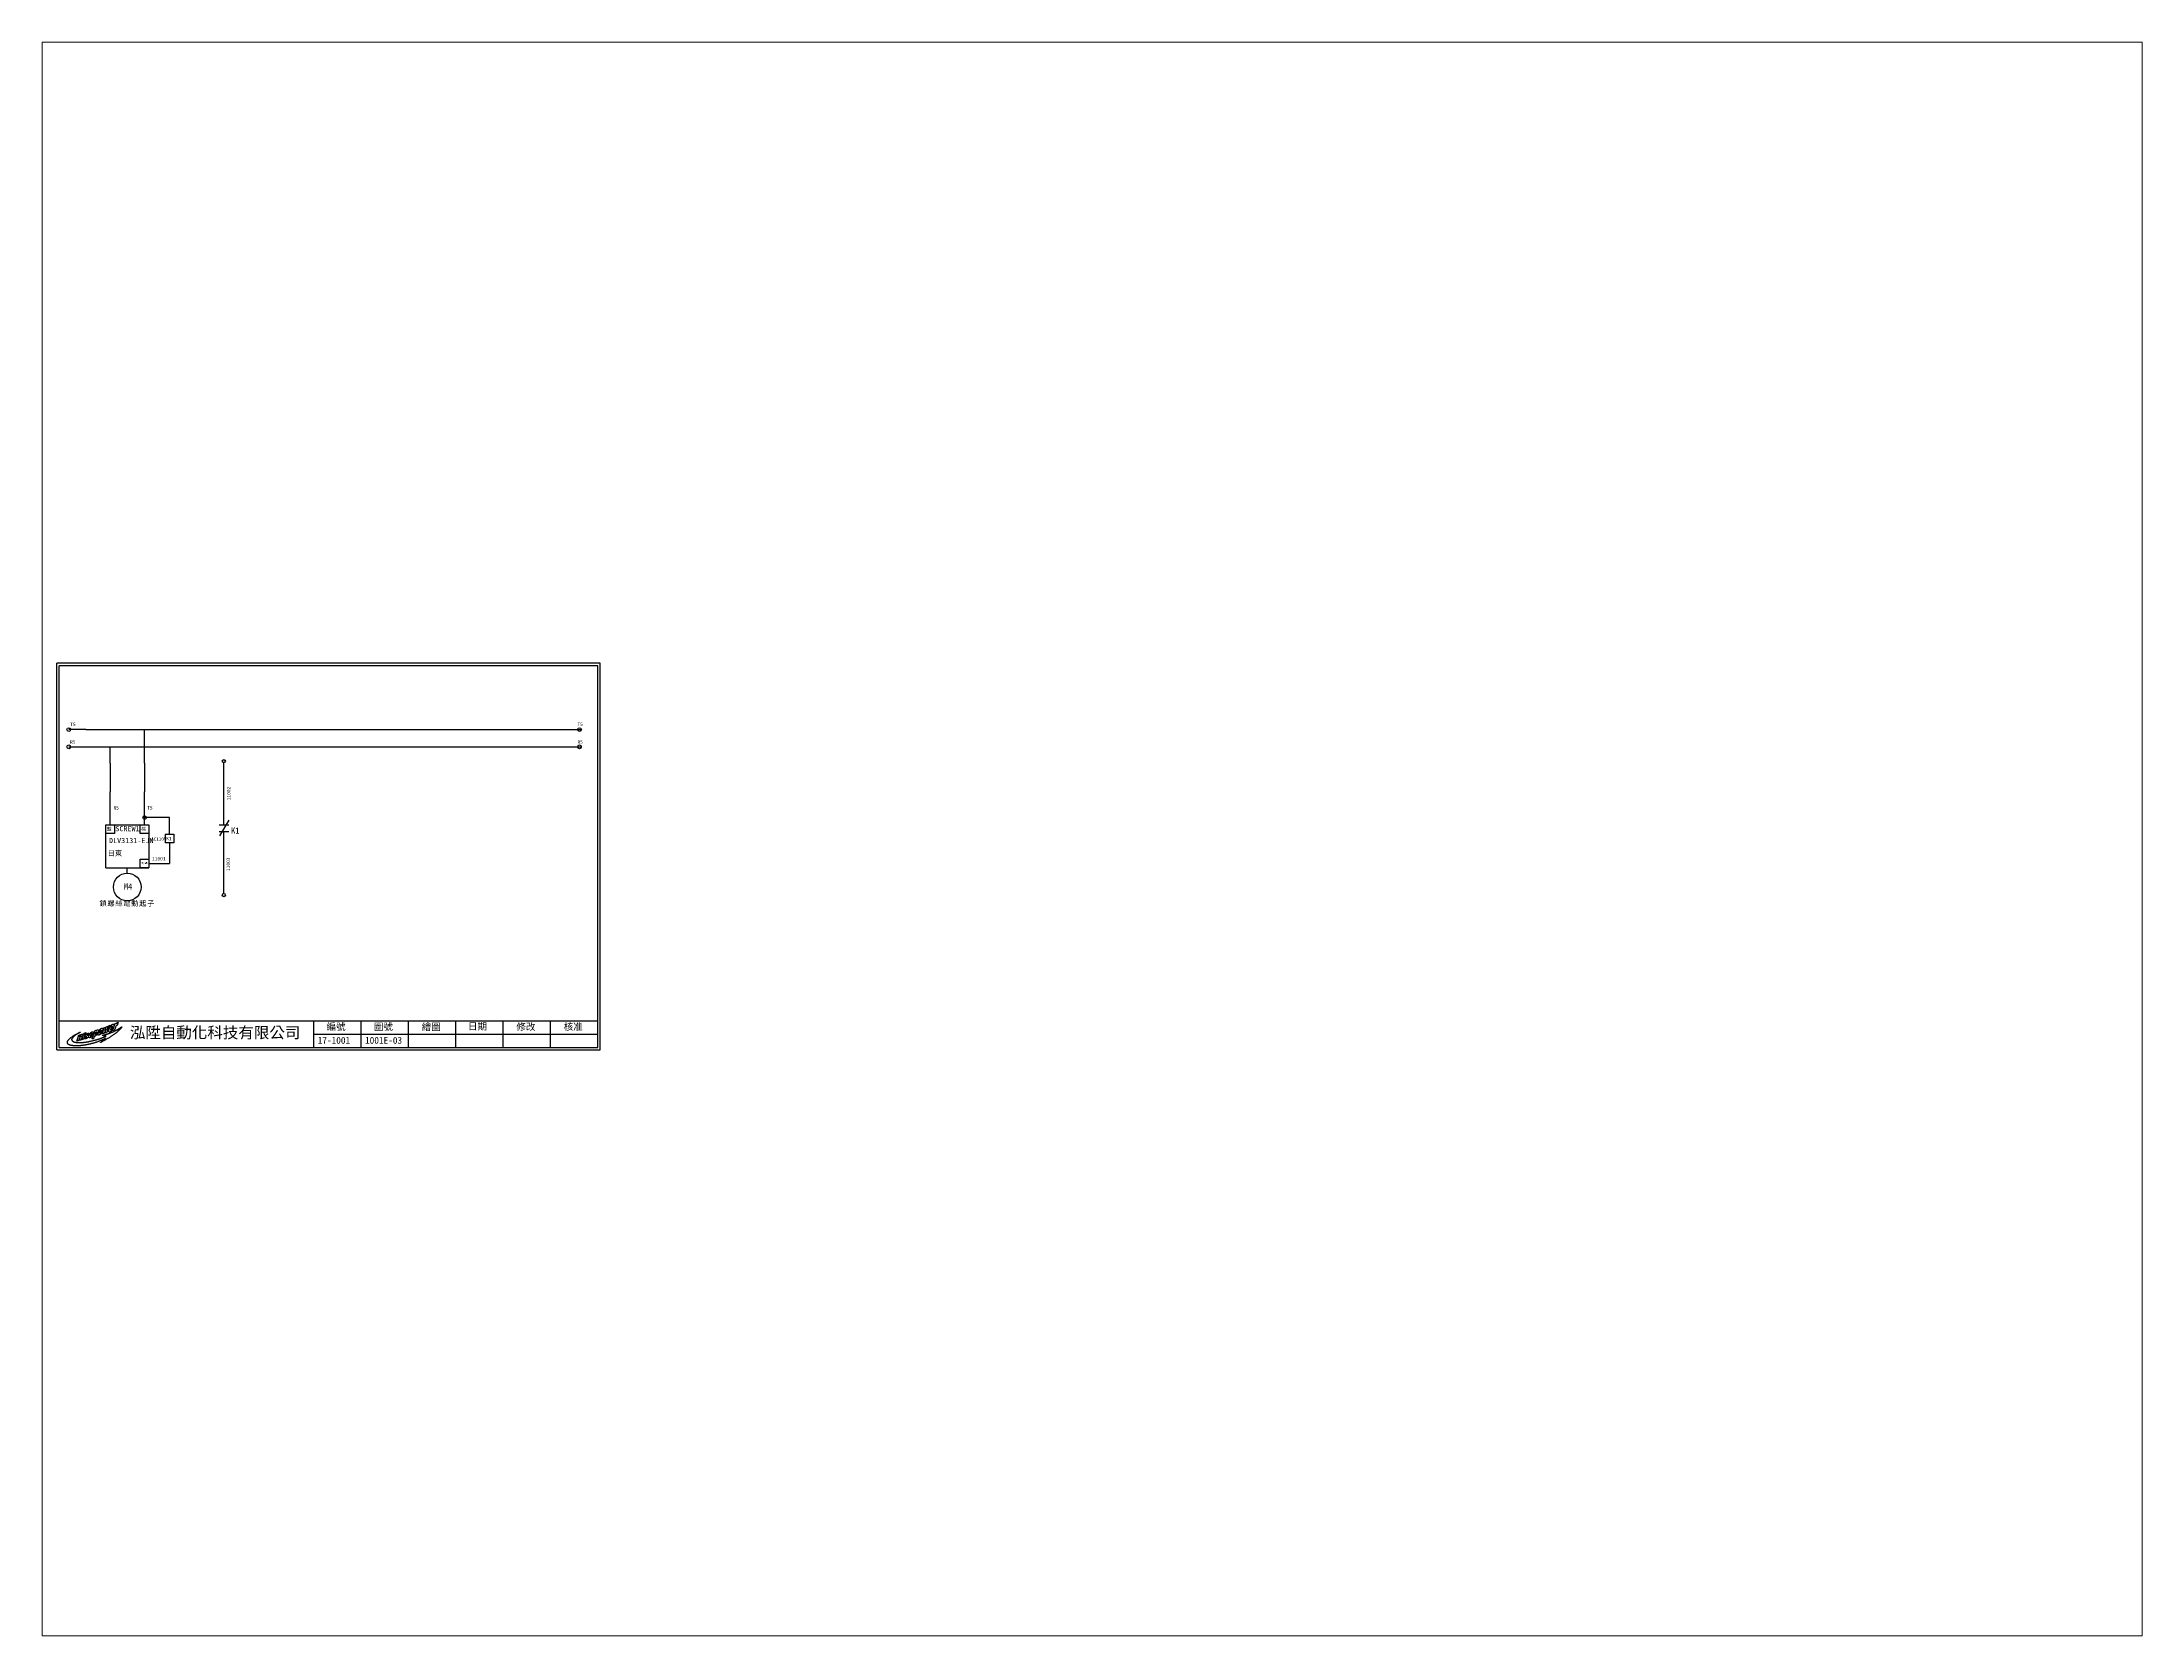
# Paper-space layout '配置1' of a CAD drawing. Extents: x 26 to 231, y 20 to 176.
# The model-space entities are those that its viewports show. They can reach past a viewport. Long polylines and large blocks are cut down to what shows.
import ezdxf

# ---------------------------------------------------------------- set-up
doc = ezdxf.new("R2010")
doc.units = 0
doc.layers.get('0').update_dxf_attribs({"linetype": 'CONTINUOUS'})
for name, color, linetype in [('圖框層', 7, 'CONTINUOUS'), ('標尺寸層', 3, 'CONTINUOUS'), ('輪廓線層', 7, 'CONTINUOUS')]:
    doc.layers.add(name, color=color, linetype=linetype)
doc.styles.add('STSL', font='kaiu.ttf')
doc.styles.add('標楷體', font='kaiu.ttf')

msp = doc.modelspace()

# ---------------------------------------------------------------- linework, layer by layer
at = {"color": 7}
for p, q in [((107.1, 113.3), (107.1, 149.3)), ((107.1, 73.3), (107.1, 109.3))]:
    msp.add_line(p, q, dxfattribs=at)
for centre, radius in [((17, 168.5), 1.07), ((17, 158.5), 1.07), ((313.7, 168.5), 1.07), ((313.7, 158.5), 1.07), ((61.1, 117.4), 1.07), ((51, 77.1), 8)]:
    msp.add_circle(centre, radius, dxfattribs=at)
at = {"layer": '圖框層', "color": 7}
for p, q in [((325.7, 207), (10, 207)), ((10, -17.4), (10, 207)), ((324.3, 205.6), (11.4, 205.6)), ((11.4, -16), (11.4, 205.6)), ((324.3, -16), (324.3, 205.6)), ((325.7, -17.4), (325.7, 207)), ((11.4, -0.6), (324.3, -0.6)), ((159.3, -16), (159.3, -0.6)), ((159.3, -8.3), (324.3, -8.3)), ((186.8, -16), (186.8, -0.6)), ((214.3, -16), (214.3, -0.6)), ((241.8, -16), (241.8, -0.6)), ((269.3, -16), (269.3, -0.6)), ((296.8, -16), (296.8, -0.6)), ((10, -17.4), (325.7, -17.4)), ((11.4, -16), (324.3, -16))]:
    msp.add_line(p, q, dxfattribs=at)
at = {"layer": '標尺寸層', "color": 7}
for p, q in [((27, 168.5), (17, 168.5)), ((27, 168.5), (312.6, 168.5)), ((61.1, 149.1), (61.1, 168.5)), ((239.1, 168.5), (314.8, 168.5)), ((17, 158.5), (312.6, 158.5)), ((41.1, 149.1), (41.1, 158.5)), ((41.1, 149.1), (41.1, 132.4)), ((61.1, 149.1), (61.1, 132.4)), ((219.1, 158.5), (314.8, 158.5)), ((41.1, 113.2), (41.1, 132.4)), ((61.1, 113.2), (61.1, 132.4)), ((38.6, 88.2), (38.6, 113.2)), ((38.6, 113.2), (63.5, 113.2)), ((38.6, 113.2), (43.6, 113.2)), ((38.6, 108.2), (38.6, 113.2)), ((43.6, 113.2), (43.6, 108.2)), ((58.5, 113.2), (63.5, 113.2)), ((58.5, 108.2), (58.5, 113.2)), ((75.5, 117.4), (61.1, 117.4)), ((63.5, 113.3), (63.5, 88.3)), ((63.5, 113.2), (63.5, 108.2)), ((75.5, 107.7), (75.5, 117.4)), ((104.3, 113.3), (109.9, 113.3)), ((109.9, 116), (104.5, 106.9)), ((43.6, 108.2), (38.6, 108.2)), ((63.5, 108.2), (58.5, 108.2)), ((73, 107.7), (78, 107.7)), ((73, 107.7), (73, 102.7)), ((78, 102.7), (73, 102.7)), ((75.5, 102.7), (75.5, 90.8)), ((78, 107.7), (78, 102.7)), ((104.3, 109.3), (109.9, 109.3)), ((38.6, 88.2), (63.5, 88.2)), ((51, 85.1), (51, 88.3)), ((58.5, 93.3), (63.5, 93.3)), ((58.5, 88.3), (58.5, 93.3)), ((63.5, 88.3), (58.5, 88.3)), ((63.5, 93.3), (63.5, 88.3)), ((63.5, 90.8), (75.5, 90.8))]:
    msp.add_line(p, q, dxfattribs=at)
for centre in [(107.1, 150.2), (107.1, 72.4)]:
    msp.add_circle(centre, 0.92, dxfattribs=at)
at = {"layer": '輪廓線層', "color": 7}
for points in [[(37.1, -11.4), (36.8, -11.6), (36.4, -11.7), (36.1, -11.8), (35.8, -12), (35.4, -12.1), (35.1, -12.3), (34.8, -12.4), (34.4, -12.5), (34.2, -12.6), (33.9, -12.7), (33.7, -12.8), (33.4, -12.9), (33.2, -13), (33, -13.1), (32.7, -13.1), (32.4, -13.2), (32.2, -13.3), (31.9, -13.4), (31.6, -13.5), (31.2, -13.6), (30.9, -13.7), (30.6, -13.8), (30.3, -13.8), (30, -13.9), (29.7, -14), (29.4, -14.1), (29.2, -14.1), (28.9, -14.2), (28.7, -14.2), (28.5, -14.3), (28.3, -14.3), (28.1, -14.4), (27.9, -14.4), (27.6, -14.5), (27.4, -14.5), (27.2, -14.6), (27, -14.6), (26.8, -14.6), (26.6, -14.7), (26.4, -14.7), (26.2, -14.8), (26, -14.8), (25.8, -14.8), (25.6, -14.8), (25.4, -14.9), (25.2, -14.9), (25.1, -14.9), (24.9, -14.9), (24.7, -15), (24.5, -15), (24.3, -15), (24.2, -15), (24, -15), (23.8, -15.1), (23.7, -15.1), (23.5, -15.1), (23.3, -15.1), (23.1, -15.1), (22.9, -15.1), (22.7, -15.1), (22.5, -15.1), (22.3, -15.2), (22.1, -15.2), (22, -15.2), (21.8, -15.2), (21.6, -15.2), (21.4, -15.2), (21.3, -15.2), (21.1, -15.2), (21, -15.2), (20.8, -15.2), (20.7, -15.2), (20.6, -15.2), (20.4, -15.2), (20.3, -15.1), (20.2, -15.1), (20, -15.1), (19.9, -15.1), (19.8, -15.1), (19.7, -15.1), (19.5, -15.1), (19.4, -15.1), (19.3, -15), (19.1, -15), (19, -15), (18.8, -15), (18.7, -15), (18.5, -14.9), (18.4, -14.9), (18.2, -14.9), (18.1, -14.8), (17.9, -14.8), (17.8, -14.7), (17.6, -14.7), (17.5, -14.6), (17.4, -14.6), (17.2, -14.5), (17.1, -14.5), (17, -14.4), (16.9, -14.4), (16.9, -14.3), (16.8, -14.3), (16.7, -14.2), (16.6, -14.2), (16.6, -14.1), (16.5, -14.1), (16.5, -14), (16.5, -14), (16.4, -13.9), (16.4, -13.9), (16.4, -13.9), (16.3, -13.8), (16.3, -13.8), (16.3, -13.8), (16.3, -13.7), (16.3, -13.7), (16.3, -13.6), (16.3, -13.6), (16.3, -13.6), (16.2, -13.5), (16.2, -13.5), (16.2, -13.5), (16.2, -13.4), (16.2, -13.4), (16.2, -13.4), (16.2, -13.3), (16.2, -13.3), (16.2, -13.2), (16.2, -13.2), (16.2, -13.2), (16.2, -13.1), (16.2, -13.1), (16.2, -13), (16.2, -13), (16.2, -12.9), (16.2, -12.9), (16.2, -12.9), (16.2, -12.8), (16.2, -12.8), (16.2, -12.7), (16.2, -12.7), (16.3, -12.6), (16.3, -12.6), (16.3, -12.5), (16.3, -12.5), (16.4, -12.4), (16.4, -12.3), (16.5, -12.2), (16.5, -12.2), (16.6, -12.1), (16.6, -12), (16.7, -11.9), (16.8, -11.8), (16.9, -11.7), (16.9, -11.6), (17, -11.5), (17.1, -11.4), (17.2, -11.3), (17.3, -11.2), (17.5, -11), (17.6, -10.9), (17.7, -10.8), (17.8, -10.7), (18, -10.6), (18.1, -10.4), (18.3, -10.3), (18.4, -10.2), (18.6, -10.1), (18.7, -10), (18.9, -9.9), (19, -9.8), (19.2, -9.7), (19.3, -9.6), (19.4, -9.5), (19.6, -9.4), (19.7, -9.3), (19.9, -9.2), (20, -9.1), (20.1, -9), (20.2, -9), (20.4, -8.9), (20.5, -8.8), (20.6, -8.8), (20.7, -8.7), (20.8, -8.6), (21, -8.6), (21.1, -8.5), (21.2, -8.4), (21.3, -8.4), (21.5, -8.3), (21.7, -8.2), (21.8, -8.1), (22, -8), (22.3, -7.9), (22.5, -7.7), (22.7, -7.6), (22.9, -7.5), (23.1, -7.4), (23.3, -7.3), (23.5, -7.2), (23.6, -7.2), (23.8, -7.1), (23.8, -7.1), (23.9, -7.1), (23.9, -7.1), (23.9, -7.1), (23.9, -7.1), (23.9, -7.1), (23.9, -7.2), (23.8, -7.2), (23.8, -7.2), (23.7, -7.3), (23.6, -7.3), (23.5, -7.4), (23.4, -7.4), (23.3, -7.5), (23.2, -7.6), (23, -7.6), (22.9, -7.7), (22.8, -7.8), (22.7, -7.8), (22.5, -7.9), (22.4, -8), (22.2, -8.1), (22.1, -8.2), (21.9, -8.2), (21.8, -8.3), (21.7, -8.4), (21.5, -8.5), (21.4, -8.6), (21.2, -8.7), (21.1, -8.8), (21, -8.9), (20.8, -9), (20.7, -9.1), (20.6, -9.1), (20.5, -9.2), (20.3, -9.3), (20.2, -9.4), (20.1, -9.5), (20, -9.6), (19.9, -9.7), (19.8, -9.8), (19.7, -9.9), (19.6, -10), (19.5, -10.1), (19.4, -10.2), (19.3, -10.3), (19.3, -10.3), (19.2, -10.4), (19.1, -10.5), (19.1, -10.6), (19, -10.6), (19, -10.7), (18.9, -10.8), (18.9, -10.9), (18.9, -10.9), (18.8, -11), (18.8, -11.1), (18.8, -11.1), (18.8, -11.2), (18.8, -11.3), (18.8, -11.3), (18.7, -11.4), (18.7, -11.4), (18.7, -11.5), (18.7, -11.5), (18.7, -11.6), (18.7, -11.6), (18.8, -11.7), (18.8, -11.7), (18.8, -11.8), (18.8, -11.8), (18.8, -11.9), (18.8, -11.9), (18.8, -11.9), (18.8, -12), (18.9, -12), (18.9, -12.1), (18.9, -12.1), (18.9, -12.1), (19, -12.2), (19, -12.2), (19, -12.2), (19.1, -12.3), (19.1, -12.3), (19.1, -12.3), (19.2, -12.4), (19.2, -12.4), (19.3, -12.4), (19.3, -12.5), (19.4, -12.5), (19.5, -12.5), (19.5, -12.6), (19.6, -12.6), (19.7, -12.6), (19.7, -12.7), (19.8, -12.7), (19.9, -12.7), (20, -12.8), (20, -12.8), (20.1, -12.8), (20.2, -12.9), (20.3, -12.9), (20.3, -12.9), (20.4, -12.9), (20.5, -13), (20.6, -13), (20.7, -13), (20.8, -13), (20.9, -13), (21, -13), (21.1, -13.1), (21.2, -13.1), (21.3, -13.1), (21.4, -13.1), (21.6, -13.1), (21.7, -13.1), (21.8, -13.2), (22, -13.2), (22.1, -13.2), (22.3, -13.2), (22.4, -13.2), (22.6, -13.2), (22.8, -13.2), (22.9, -13.2), (23.1, -13.2), (23.3, -13.2), (23.5, -13.2), (23.7, -13.2), (23.9, -13.2), (24.1, -13.2), (24.3, -13.2), (24.6, -13.1), (24.8, -13.1), (25, -13.1), (25.2, -13.1), (25.4, -13.1), (25.6, -13.1), (25.7, -13), (25.9, -13), (26.1, -13), (26.3, -13), (26.5, -13), (26.7, -12.9), (26.8, -12.9), (27, -12.9), (27.2, -12.9), (27.4, -12.8), (27.7, -12.8), (27.9, -12.8), (28.1, -12.7), (28.4, -12.7), (28.7, -12.6), (28.9, -12.6), (29.2, -12.5), (29.6, -12.5), (29.9, -12.4), (30.2, -12.3), (30.5, -12.3), (30.8, -12.2), (31.1, -12.1), (31.4, -12), (31.7, -11.9), (32, -11.9), (32.3, -11.8), (32.6, -11.7), (32.8, -11.6), (33.1, -11.6), (33.3, -11.5), (33.5, -11.4), (33.7, -11.4), (33.9, -11.3), (34.1, -11.2), (34.3, -11.2), (34.5, -11.1), (34.6, -11.1), (34.7, -11.1), (34.8, -11), (35, -11), (35.1, -10.9), (35.2, -10.9), (35.3, -10.8), (35.5, -10.8), (35.6, -10.7), (35.8, -10.7), (36, -10.6), (36.2, -10.5), (36.3, -10.5), (36.5, -10.4), (36.7, -10.3), (36.9, -10.3), (37, -10.2), (37.2, -10.1), (37.3, -10.1), (37.5, -10), (37.6, -10), (37.7, -9.9), (37.8, -9.9), (37.9, -9.9), (38.1, -9.8), (38.2, -9.8), (38.3, -9.7), (38.4, -9.7), (38.5, -9.6), (38.6, -9.6), (38.6, -9.6), (38.7, -9.5), (38.7, -9.5), (38.7, -9.5), (38.6, -9.5), (38.6, -9.4), (38.5, -9.4), (38.5, -9.4), (38.4, -9.4), (38.3, -9.4), (38.2, -9.4), (38.1, -9.4), (38, -9.4), (37.9, -9.3), (37.8, -9.3), (37.7, -9.3), (37.6, -9.3), (37.5, -9.3), (37.4, -9.3), (37.3, -9.3), (37.2, -9.3), (37.1, -9.3), (37, -9.3), (37, -9.2), (36.9, -9.2), (36.8, -9.2), (36.7, -9.2), (36.6, -9.2), (36.6, -9.2), (36.5, -9.2), (36.5, -9.2), (36.5, -9.1), (36.5, -9.1), (36.5, -9.1), (36.5, -9.1), (36.5, -9.1), (36.5, -9.1), (36.6, -9), (36.7, -9), (36.8, -9), (36.9, -9), (37, -8.9), (37.1, -8.9), (37.2, -8.9), (37.4, -8.8), (37.6, -8.8), (37.7, -8.7), (37.9, -8.7), (38.1, -8.6), (38.3, -8.6), (38.5, -8.5), (38.7, -8.5), (38.9, -8.4), (39.1, -8.3), (39.3, -8.3), (39.5, -8.2), (39.7, -8.1), (39.9, -8.1), (40.1, -8), (40.3, -7.9), (40.5, -7.9), (40.7, -7.8), (40.9, -7.7), (41.2, -7.6), (41.4, -7.5), (41.7, -7.4), (41.9, -7.3), (42.2, -7.2), (42.5, -7.1), (42.8, -7), (43.1, -6.8), (43.4, -6.7), (43.6, -6.6), (43.9, -6.5), (44.1, -6.3), (44.4, -6.2), (44.6, -6.1), (44.8, -6), (45, -5.9), (45.2, -5.8), (45.4, -5.7), (45.6, -5.6), (45.7, -5.5), (45.9, -5.3), (46.1, -5.2), (46.3, -5.1), (46.5, -5), (46.6, -4.9), (46.8, -4.8), (46.9, -4.6), (47.1, -4.5), (47.2, -4.4), (47.4, -4.3), (47.5, -4.2), (47.6, -4.2), (47.7, -4.1), (47.7, -4.1), (47.8, -4), (47.8, -4), (47.8, -4.1), (47.8, -4.1), (47.8, -4.2), (47.7, -4.3), (47.7, -4.3), (47.7, -4.4), (47.6, -4.5), (47.5, -4.6), (47.5, -4.7), (47.4, -4.7), (47.4, -4.8), (47.3, -4.9), (47.3, -5), (47.2, -5.1), (47.1, -5.1), (47.1, -5.2), (47, -5.3), (46.9, -5.4), (46.8, -5.4), (46.8, -5.5), (46.7, -5.6), (46.6, -5.7), (46.5, -5.8), (46.3, -6), (46.2, -6.1), (46.1, -6.2), (45.9, -6.3), (45.8, -6.5), (45.6, -6.6), (45.5, -6.8), (45.3, -6.9), (45.1, -7.1), (45, -7.2), (44.8, -7.4), (44.6, -7.5), (44.4, -7.7), (44.2, -7.9), (43.9, -8), (43.7, -8.2), (43.5, -8.4), (43.2, -8.6), (42.9, -8.8), (42.7, -8.9), (42.4, -9.1), (42.1, -9.3), (41.8, -9.5), (41.5, -9.7), (41.2, -9.9), (41, -10.1), (40.7, -10.2), (40.4, -10.4), (40.1, -10.6), (39.8, -10.8), (39.5, -10.9), (39.2, -11.1), (38.9, -11.3), (38.6, -11.4), (38.4, -11.6), (38.1, -11.8), (37.8, -11.9), (37.5, -12.1), (37.3, -12.2), (37.1, -12.3), (36.9, -12.4), (36.7, -12.5), (36.5, -12.6), (36.4, -12.7), (36.2, -12.8), (36.1, -12.9), (36, -12.9), (35.9, -13), (35.8, -13), (35.7, -13.1), (35.6, -13.1), (35.6, -13.1), (35.5, -13.1), (35.5, -13.1), (35.5, -13.1), (35.5, -13.1), (35.5, -13.1), (35.5, -13), (35.6, -13), (35.7, -12.9), (35.8, -12.8), (35.9, -12.7), (36, -12.6), (36.2, -12.5), (36.3, -12.4), (36.5, -12.3), (36.7, -12.1), (36.9, -12), (37, -11.9), (37.2, -11.7), (37.4, -11.6), (37.6, -11.5), (37.7, -11.4), (37.9, -11.3), (38, -11.2), (38.1, -11.1), (38.2, -11), (38.2, -11), (38.3, -10.9), (38.3, -10.9), (38.2, -10.9), (38.2, -10.9), (38.1, -11), (37.9, -11), (37.8, -11.1), (37.6, -11.2), (37.3, -11.3)], [(24.6, -10.1), (24.6, -10.2), (24.6, -10.2), (24.6, -10.2), (24.6, -10.2), (24.6, -10.3), (24.6, -10.3), (24.6, -10.3), (24.6, -10.4), (24.6, -10.4), (24.6, -10.4), (24.6, -10.5), (24.6, -10.5), (24.6, -10.5), (24.6, -10.6), (24.6, -10.6), (24.6, -10.7), (24.5, -10.7), (24.5, -10.8), (24.5, -10.8), (24.5, -10.9), (24.5, -10.9), (24.5, -10.9), (24.5, -11), (24.4, -11), (24.4, -11.1), (24.4, -11.1), (24.4, -11.1), (24.4, -11.2), (24.4, -11.2), (24.4, -11.2), (24.4, -11.3), (24.4, -11.3), (24.4, -11.3), (24.4, -11.3), (24.4, -11.4), (24.4, -11.4), (24.4, -11.4), (24.4, -11.4), (24.3, -11.5), (24.3, -11.5), (24.3, -11.5), (24.3, -11.5), (24.3, -11.5), (24.3, -11.6), (24.3, -11.6), (24.3, -11.6), (24.3, -11.6), (24.3, -11.6), (24.3, -11.6), (24.3, -11.6), (24.3, -11.7), (24.3, -11.7), (24.3, -11.7), (24.3, -11.7), (24.3, -11.7), (24.3, -11.7), (24.3, -11.7), (24.2, -11.7), (24.2, -11.7), (24.2, -11.7), (24.2, -11.7), (24.1, -11.8), (24.1, -11.8), (24.1, -11.8), (24, -11.8), (24, -11.8), (24, -11.8), (23.9, -11.8), (23.9, -11.8), (23.8, -11.8), (23.8, -11.9), (23.8, -11.9), (23.7, -11.9), (23.7, -11.9), (23.7, -11.9), (23.6, -11.9), (23.6, -11.9), (23.6, -11.9), (23.5, -11.9), (23.5, -11.9), (23.5, -11.9), (23.5, -12), (23.4, -12), (23.4, -12), (23.4, -12), (23.4, -11.9), (23.4, -11.9), (23.4, -11.9), (23.4, -11.9), (23.4, -11.9), (23.4, -11.9), (23.4, -11.8), (23.4, -11.8), (23.4, -11.8), (23.4, -11.8), (23.4, -11.7), (23.4, -11.7), (23.4, -11.7), (23.4, -11.6), (23.4, -11.6), (23.4, -11.6), (23.4, -11.6), (23.4, -11.5), (23.4, -11.5), (23.5, -11.5), (23.5, -11.4), (23.5, -11.4), (23.5, -11.4), (23.5, -11.3), (23.5, -11.3), (23.5, -11.3), (23.5, -11.3), (23.5, -11.2), (23.5, -11.2), (23.5, -11.2), (23.6, -11.1), (23.6, -11.1), (23.6, -11.1), (23.6, -11.1), (23.6, -11), (23.6, -11), (23.6, -11), (23.6, -11), (23.6, -10.9), (23.6, -10.9), (23.6, -10.9), (23.6, -10.9), (23.6, -10.9), (23.6, -10.9), (23.6, -10.9), (23.6, -10.9), (23.6, -10.9), (23.6, -10.8), (23.6, -10.8), (23.6, -10.8), (23.5, -10.8), (23.5, -10.8), (23.5, -10.8), (23.5, -10.8), (23.5, -10.8), (23.5, -10.8), (23.5, -10.8), (23.5, -10.8), (23.4, -10.8), (23.4, -10.8), (23.4, -10.8), (23.4, -10.8), (23.4, -10.8), (23.3, -10.8), (23.3, -10.9), (23.3, -10.9), (23.3, -10.9), (23.3, -10.9), (23.2, -10.9), (23.2, -10.9), (23.2, -10.9), (23.2, -10.9), (23.2, -10.9), (23.1, -10.9), (23.1, -10.9), (23.1, -10.9), (23.1, -11), (23.1, -11), (23, -11), (23, -11), (23, -11), (23, -11), (23, -11.1), (23, -11.1), (23, -11.1), (23, -11.1), (23, -11.1), (23, -11.1), (23, -11.1), (23, -11.2), (23, -11.2), (23, -11.2), (22.9, -11.2), (22.9, -11.2), (22.9, -11.2), (22.9, -11.3), (22.9, -11.3), (22.9, -11.3), (22.9, -11.3), (22.9, -11.4), (22.9, -11.4), (22.9, -11.4), (22.9, -11.4), (22.9, -11.5), (22.9, -11.5), (22.8, -11.5), (22.8, -11.6), (22.8, -11.6), (22.8, -11.6), (22.8, -11.6), (22.8, -11.7), (22.8, -11.7), (22.8, -11.7), (22.8, -11.7), (22.8, -11.8), (22.8, -11.8), (22.7, -11.8), (22.7, -11.9), (22.7, -11.9), (22.7, -11.9), (22.7, -11.9), (22.7, -12), (22.7, -12), (22.7, -12), (22.7, -12), (22.7, -12.1), (22.7, -12.1), (22.7, -12.1), (22.7, -12.1), (22.6, -12.1), (22.6, -12.1), (22.6, -12.2), (22.6, -12.2), (22.6, -12.2), (22.5, -12.2), (22.5, -12.2), (22.5, -12.2), (22.4, -12.2), (22.4, -12.2), (22.3, -12.3), (22.3, -12.3), (22.2, -12.3), (22.2, -12.3), (22.1, -12.3), (22.1, -12.3), (22, -12.4), (22, -12.4), (21.9, -12.4), (21.9, -12.4), (21.8, -12.4), (21.8, -12.4), (21.8, -12.4), (21.8, -12.4), (21.7, -12.4), (21.7, -12.4), (21.7, -12.4), (21.7, -12.4), (21.7, -12.3), (21.7, -12.3), (21.7, -12.3), (21.7, -12.2), (21.8, -12.2), (21.8, -12.1), (21.8, -12.1), (21.8, -12.1), (21.8, -12), (21.8, -12), (21.8, -11.9), (21.9, -11.9), (21.9, -11.9), (21.9, -11.8), (21.9, -11.8), (21.9, -11.8), (21.9, -11.7), (21.9, -11.7), (21.9, -11.6), (21.9, -11.6), (22, -11.6), (22, -11.5), (22, -11.5), (22, -11.5), (22, -11.4), (22, -11.4), (22, -11.4), (22, -11.3), (22, -11.3), (22.1, -11.2), (22.1, -11.2), (22.1, -11.1), (22.1, -11.1), (22.1, -11), (22.2, -11), (22.2, -10.9), (22.2, -10.9), (22.2, -10.8), (22.2, -10.8), (22.3, -10.7), (22.3, -10.7), (22.3, -10.6), (22.3, -10.6), (22.3, -10.5), (22.3, -10.5), (22.4, -10.4), (22.4, -10.4), (22.4, -10.4), (22.4, -10.3), (22.4, -10.3), (22.4, -10.2), (22.4, -10.2), (22.4, -10.2), (22.4, -10.1), (22.5, -10.1), (22.5, -10.1), (22.5, -10.1), (22.5, -10), (22.5, -10), (22.5, -10), (22.5, -9.9), (22.5, -9.9), (22.5, -9.8), (22.6, -9.8), (22.6, -9.7), (22.6, -9.7), (22.6, -9.6), (22.6, -9.6), (22.7, -9.5), (22.7, -9.4), (22.7, -9.4), (22.7, -9.3), (22.7, -9.3), (22.7, -9.3), (22.7, -9.2), (22.8, -9.2), (22.8, -9.2), (22.8, -9.1), (22.8, -9.1), (22.8, -9.1), (22.8, -9.1), (22.9, -9.1), (22.9, -9), (23, -9), (23.1, -9), (23.2, -8.9), (23.3, -8.9), (23.5, -8.8), (23.7, -8.8), (23.8, -8.7), (24, -8.6), (24.2, -8.6), (24.4, -8.5), (24.5, -8.5), (24.6, -8.4), (24.7, -8.4), (24.8, -8.4), (24.9, -8.3), (24.9, -8.3), (24.9, -8.3), (25, -8.3), (25, -8.3), (25, -8.3), (25, -8.3), (25, -8.3), (25, -8.3), (25.1, -8.4), (25.1, -8.4), (25.1, -8.4), (25.1, -8.4), (25.1, -8.4), (25.1, -8.4), (25.1, -8.4), (25.2, -8.5), (25.2, -8.5), (25.2, -8.5), (25.2, -8.5), (25.2, -8.5), (25.2, -8.6), (25.2, -8.6), (25.2, -8.6), (25.2, -8.6), (25.2, -8.7), (25.2, -8.7), (25.2, -8.7), (25.2, -8.8), (25.2, -8.8), (25.2, -8.8), (25.2, -8.9), (25.2, -8.9), (25.2, -8.9), (25.2, -9), (25.2, -9), (25.1, -9), (25.1, -9.1), (25.1, -9.1), (25.1, -9.2), (25.1, -9.2), (25.1, -9.2), (25, -9.3), (25, -9.3), (25, -9.3), (25, -9.4), (24.9, -9.4), (24.9, -9.5), (24.9, -9.5), (24.9, -9.5), (24.8, -9.6), (24.8, -9.6), (24.8, -9.7), (24.8, -9.7), (24.7, -9.7), (24.7, -9.8), (24.7, -9.8), (24.7, -9.8), (24.6, -9.9), (24.6, -9.9), (24.6, -9.9), (24.6, -9.9), (24.5, -9.9), (24.5, -10), (24.5, -10), (24.5, -10), (24.4, -10), (24.4, -10), (24.4, -10), (24.4, -10), (24.4, -10.1), (24.4, -10.1), (24.4, -10.1), (24.4, -10.1), (24.4, -10.1), (24.4, -10.1), (24.4, -10.1), (24.4, -10.1), (24.4, -10.1), (24.5, -10.1), (24.5, -10.1), (24.5, -10.1), (24.5, -10.1), (24.5, -10.1)], [(23.9, -9.9), (23.8, -9.9), (23.8, -10), (23.8, -10), (23.7, -10), (23.7, -10), (23.7, -10), (23.7, -10), (23.6, -10), (23.6, -10), (23.6, -10), (23.5, -10), (23.5, -10.1), (23.5, -10.1), (23.5, -10.1), (23.5, -10.1), (23.4, -10), (23.4, -10), (23.4, -10), (23.4, -10), (23.4, -10), (23.4, -10), (23.4, -10), (23.4, -10), (23.4, -9.9), (23.4, -9.9), (23.4, -9.9), (23.4, -9.9), (23.4, -9.8), (23.4, -9.8), (23.4, -9.8), (23.4, -9.8), (23.5, -9.8), (23.5, -9.7), (23.5, -9.7), (23.5, -9.7), (23.5, -9.6), (23.5, -9.6), (23.5, -9.6), (23.5, -9.6), (23.6, -9.5), (23.6, -9.5), (23.6, -9.5), (23.7, -9.5), (23.7, -9.5), (23.7, -9.4), (23.8, -9.4), (23.8, -9.4), (23.9, -9.4), (23.9, -9.4), (23.9, -9.4), (24, -9.4), (24, -9.4), (24, -9.4), (24, -9.4), (24.1, -9.4), (24.1, -9.4), (24.1, -9.4), (24.1, -9.4), (24.1, -9.4), (24.2, -9.4), (24.2, -9.4), (24.2, -9.4), (24.2, -9.4), (24.2, -9.5), (24.2, -9.5), (24.2, -9.5), (24.2, -9.5), (24.2, -9.5), (24.2, -9.5), (24.2, -9.6), (24.2, -9.6), (24.1, -9.6), (24.1, -9.6), (24.1, -9.7), (24.1, -9.7), (24.1, -9.7), (24.1, -9.7), (24.1, -9.8), (24.1, -9.8), (24, -9.8), (24, -9.8), (24, -9.8), (24, -9.8), (24, -9.9), (23.9, -9.9), (23.9, -9.9), (23.9, -9.9)], [(25.6, -8.8), (26.6, -8.5), (25.6, -11.3), (24.7, -11.6)], [(26, -7.8), (26.9, -7.4), (26.6, -8.3), (25.7, -8.6)], [(27.7, -8.6), (27.6, -8.7), (27.6, -8.7), (27.6, -8.7), (27.6, -8.7), (27.6, -8.7), (27.6, -8.7), (27.6, -8.7), (27.6, -8.8), (27.6, -8.8), (27.6, -8.8), (27.6, -8.8), (27.6, -8.8), (27.6, -8.8), (27.6, -8.8), (27.6, -8.9), (27.6, -8.9), (27.6, -8.9), (27.6, -8.9), (27.6, -8.9), (27.6, -8.9), (27.7, -8.9), (27.7, -8.9), (27.7, -8.9), (27.7, -8.9), (27.8, -8.9), (27.8, -8.9), (27.8, -8.9), (27.9, -8.9), (27.9, -8.9), (28, -8.9), (28, -8.9), (28.1, -8.9), (28.1, -8.9), (28.1, -8.9), (28.2, -8.9), (28.2, -8.9), (28.2, -8.9), (28.3, -8.9), (28.3, -9), (28.3, -9), (28.4, -9), (28.4, -9), (28.4, -9), (28.4, -9), (28.4, -9), (28.4, -9), (28.4, -9), (28.4, -9.1), (28.4, -9.1), (28.5, -9.1), (28.5, -9.1), (28.5, -9.1), (28.5, -9.2), (28.5, -9.2), (28.5, -9.2), (28.5, -9.2), (28.5, -9.2), (28.5, -9.3), (28.5, -9.3), (28.5, -9.3), (28.5, -9.3), (28.5, -9.3), (28.5, -9.4), (28.5, -9.4), (28.5, -9.4), (28.5, -9.4), (28.5, -9.4), (28.5, -9.4), (28.5, -9.4), (28.5, -9.5), (28.5, -9.5), (28.5, -9.5), (28.4, -9.5), (28.4, -9.6), (28.4, -9.6), (28.4, -9.7), (28.4, -9.7), (28.4, -9.7), (28.4, -9.8), (28.3, -9.8), (28.3, -9.9), (28.3, -9.9), (28.3, -10), (28.2, -10), (28.2, -10.1), (28.2, -10.1), (28.1, -10.2), (28.1, -10.2), (28.1, -10.3), (28, -10.3), (28, -10.3), (28, -10.4), (27.9, -10.4), (27.9, -10.5), (27.8, -10.5), (27.8, -10.5), (27.7, -10.6), (27.7, -10.6), (27.7, -10.7), (27.6, -10.7), (27.6, -10.7), (27.5, -10.7), (27.5, -10.8), (27.4, -10.8), (27.4, -10.8), (27.4, -10.8), (27.3, -10.9), (27.3, -10.9), (27.2, -10.9), (27.2, -10.9), (27.1, -10.9), (27.1, -11), (27.1, -11), (27, -11), (27, -11), (27, -11), (26.9, -11), (26.9, -11.1), (26.9, -11.1), (26.8, -11.1), (26.8, -11.1), (26.8, -11.1), (26.7, -11.1), (26.7, -11.1), (26.7, -11.1), (26.6, -11.1), (26.6, -11.1), (26.6, -11.1), (26.5, -11.1), (26.5, -11.1), (26.5, -11.1), (26.4, -11.1), (26.4, -11.1), (26.4, -11.1), (26.4, -11.1), (26.3, -11.1), (26.3, -11.1), (26.3, -11.1), (26.3, -11), (26.3, -11), (26.2, -11), (26.2, -11), (26.2, -11), (26.2, -10.9), (26.2, -10.9), (26.2, -10.9), (26.2, -10.9), (26.1, -10.9), (26.1, -10.8), (26.1, -10.8), (26.1, -10.8), (26.1, -10.8), (26.1, -10.7), (26.1, -10.7), (26.1, -10.7), (26.1, -10.7), (26.1, -10.6), (26.1, -10.6), (26.1, -10.6), (26.1, -10.6), (26.1, -10.5), (26.1, -10.5), (26.1, -10.5), (26.1, -10.5), (26.1, -10.4), (26.1, -10.4), (26.2, -10.4), (26.2, -10.4), (26.2, -10.4), (26.2, -10.4), (26.2, -10.3), (26.2, -10.3), (26.2, -10.3), (26.2, -10.3), (26.2, -10.3), (26.3, -10.3), (26.3, -10.3), (26.3, -10.3), (26.3, -10.2), (26.4, -10.2), (26.4, -10.2), (26.4, -10.2), (26.4, -10.2), (26.5, -10.2), (26.5, -10.2), (26.5, -10.2), (26.6, -10.2), (26.6, -10.2), (26.6, -10.1), (26.6, -10.1), (26.7, -10.1), (26.7, -10.1), (26.7, -10.1), (26.8, -10.1), (26.8, -10.1), (26.8, -10.1), (26.8, -10.1), (26.9, -10.1), (26.9, -10.1), (26.9, -10.1), (26.9, -10), (27, -10), (27, -10), (27, -10), (27, -10), (27, -10), (27, -10), (27, -10.1), (27, -10.1), (27, -10.1), (27.1, -10.1), (27.1, -10.1), (27.1, -10.1), (27, -10.1), (27, -10.2), (27, -10.2), (27, -10.2), (27, -10.2), (27, -10.2), (27, -10.2), (27, -10.2), (27, -10.3), (27.1, -10.3), (27.1, -10.3), (27.1, -10.3), (27.1, -10.3), (27.1, -10.3), (27.1, -10.3), (27.1, -10.3), (27.1, -10.3), (27.1, -10.3), (27.1, -10.3), (27.2, -10.3), (27.2, -10.3), (27.2, -10.3), (27.2, -10.3), (27.3, -10.3), (27.3, -10.3), (27.3, -10.3), (27.3, -10.2), (27.3, -10.2), (27.4, -10.2), (27.4, -10.2), (27.4, -10.2), (27.4, -10.2), (27.4, -10.2), (27.4, -10.1), (27.4, -10.1), (27.4, -10.1), (27.4, -10.1), (27.5, -10.1), (27.5, -10.1), (27.5, -10.1), (27.5, -10), (27.5, -10), (27.5, -10), (27.5, -10), (27.5, -10), (27.5, -10), (27.5, -9.9), (27.5, -9.9), (27.5, -9.9), (27.5, -9.9), (27.5, -9.9), (27.5, -9.9), (27.4, -9.9), (27.4, -9.9), (27.4, -9.9), (27.4, -9.9), (27.4, -9.9), (27.4, -9.9), (27.3, -9.9), (27.3, -9.9), (27.3, -9.9), (27.2, -9.9), (27.2, -9.9), (27.2, -9.9), (27.1, -9.9), (27.1, -9.9), (27.1, -9.9), (27, -9.9), (27, -9.8), (27, -9.8), (26.9, -9.8), (26.9, -9.8), (26.9, -9.8), (26.8, -9.8), (26.8, -9.8), (26.8, -9.8), (26.7, -9.8), (26.7, -9.8), (26.7, -9.8), (26.7, -9.8), (26.7, -9.8), (26.6, -9.8), (26.6, -9.8), (26.6, -9.7), (26.6, -9.7), (26.6, -9.7), (26.6, -9.7), (26.6, -9.7), (26.6, -9.7), (26.6, -9.6), (26.6, -9.6), (26.6, -9.6), (26.6, -9.6), (26.6, -9.5), (26.6, -9.5), (26.6, -9.5), (26.6, -9.5), (26.6, -9.4), (26.6, -9.4), (26.6, -9.4), (26.6, -9.4), (26.6, -9.3), (26.6, -9.3), (26.6, -9.3), (26.6, -9.3), (26.6, -9.3), (26.6, -9.2), (26.6, -9.2), (26.7, -9.2), (26.7, -9.2), (26.7, -9.2), (26.7, -9.1), (26.7, -9.1), (26.7, -9.1), (26.7, -9.1), (26.7, -9), (26.7, -9), (26.7, -9), (26.8, -8.9), (26.8, -8.9), (26.8, -8.9), (26.8, -8.8), (26.8, -8.8), (26.8, -8.8), (26.9, -8.7), (26.9, -8.7), (26.9, -8.7), (26.9, -8.6), (27, -8.6), (27, -8.6), (27, -8.5), (27.1, -8.5), (27.1, -8.5), (27.1, -8.4), (27.2, -8.4), (27.2, -8.3), (27.2, -8.3), (27.3, -8.3), (27.3, -8.2), (27.4, -8.2), (27.4, -8.2), (27.4, -8.1), (27.5, -8.1), (27.5, -8.1), (27.6, -8.1), (27.6, -8), (27.6, -8), (27.7, -8), (27.7, -8), (27.7, -8), (27.8, -8), (27.8, -7.9), (27.8, -7.9), (27.9, -7.9), (27.9, -7.9), (27.9, -7.9), (28, -7.9), (28, -7.9), (28, -7.9), (28.1, -7.8), (28.1, -7.8), (28.1, -7.8), (28.2, -7.8), (28.2, -7.8), (28.2, -7.8), (28.3, -7.8), (28.3, -7.8), (28.3, -7.8), (28.3, -7.8), (28.4, -7.7), (28.4, -7.7), (28.4, -7.7), (28.4, -7.7), (28.4, -7.7), (28.5, -7.7), (28.5, -7.7), (28.5, -7.7), (28.5, -7.7), (28.5, -7.7), (28.5, -7.7), (28.6, -7.7), (28.6, -7.7), (28.6, -7.8), (28.6, -7.8), (28.6, -7.8), (28.6, -7.8), (28.7, -7.8), (28.7, -7.8), (28.7, -7.8), (28.7, -7.8), (28.7, -7.8), (28.7, -7.8), (28.7, -7.9), (28.8, -7.9), (28.8, -7.9), (28.8, -7.9), (28.8, -7.9), (28.8, -7.9), (28.8, -7.9), (28.8, -8), (28.8, -8), (28.8, -8), (28.8, -8), (28.8, -8), (28.8, -8.1), (28.8, -8.1), (28.8, -8.1), (28.8, -8.1), (28.8, -8.2), (28.8, -8.2), (28.8, -8.2), (28.8, -8.3), (28.8, -8.3), (28.8, -8.3), (28.8, -8.3), (28.8, -8.4), (28.7, -8.4), (28.7, -8.4), (28.7, -8.5), (28.6, -8.5), (28.5, -8.5), (28.5, -8.6), (28.4, -8.6), (28.3, -8.6), (28.2, -8.6), (28.2, -8.7), (28.1, -8.7), (28.1, -8.7), (28, -8.7), (28, -8.7), (28, -8.7), (28, -8.6), (28, -8.6), (28, -8.6), (28, -8.6), (28, -8.6), (28, -8.6), (28, -8.6), (27.9, -8.5), (27.9, -8.5), (27.9, -8.5), (27.9, -8.5), (27.9, -8.5), (27.9, -8.5), (27.9, -8.5), (27.9, -8.5), (27.8, -8.5), (27.8, -8.5), (27.8, -8.5), (27.8, -8.5), (27.8, -8.5), (27.8, -8.6), (27.7, -8.6), (27.7, -8.6), (27.7, -8.6), (27.7, -8.6), (27.7, -8.6), (27.7, -8.6)], [(29.5, -9.3), (29.5, -9.3), (29.5, -9.3), (29.6, -9.3), (29.6, -9.4), (29.6, -9.4), (29.6, -9.4), (29.6, -9.4), (29.6, -9.4), (29.6, -9.4), (29.6, -9.4), (29.6, -9.5), (29.6, -9.5), (29.6, -9.5), (29.7, -9.5), (29.7, -9.5), (29.7, -9.5), (29.7, -9.5), (29.7, -9.5), (29.8, -9.5), (29.8, -9.5), (29.8, -9.5), (29.8, -9.5), (29.8, -9.4), (29.9, -9.4), (29.9, -9.4), (29.9, -9.4), (29.9, -9.4), (30, -9.4), (30, -9.4), (30, -9.3), (30, -9.3), (30.1, -9.3), (30.1, -9.3), (30.1, -9.3), (30.1, -9.3), (30.1, -9.2), (30.1, -9.2), (30.1, -9.2), (30.2, -9.2), (30.2, -9.2), (30.2, -9.2), (30.2, -9.2), (30.2, -9.2), (30.2, -9.1), (30.2, -9.1), (30.3, -9.1), (30.3, -9.1), (30.4, -9.1), (30.4, -9.1), (30.5, -9.1), (30.5, -9), (30.6, -9), (30.7, -9), (30.7, -9), (30.8, -9), (30.8, -9), (30.9, -9), (30.9, -9), (30.9, -9), (30.9, -9), (30.9, -9), (30.9, -9.1), (30.9, -9.1), (30.9, -9.1), (30.9, -9.1), (30.8, -9.2), (30.8, -9.2), (30.8, -9.2), (30.8, -9.3), (30.8, -9.3), (30.7, -9.3), (30.7, -9.3), (30.7, -9.4), (30.7, -9.4), (30.7, -9.4), (30.6, -9.5), (30.6, -9.5), (30.6, -9.5), (30.6, -9.6), (30.6, -9.6), (30.5, -9.6), (30.5, -9.6), (30.5, -9.7), (30.4, -9.7), (30.4, -9.7), (30.4, -9.8), (30.3, -9.8), (30.3, -9.8), (30.3, -9.9), (30.2, -9.9), (30.2, -9.9), (30.2, -10), (30.1, -10), (30.1, -10), (30, -10), (30, -10.1), (30, -10.1), (29.9, -10.1), (29.9, -10.2), (29.8, -10.2), (29.8, -10.2), (29.7, -10.2), (29.7, -10.3), (29.6, -10.3), (29.6, -10.3), (29.6, -10.3), (29.5, -10.3), (29.5, -10.3), (29.5, -10.4), (29.4, -10.4), (29.4, -10.4), (29.4, -10.4), (29.3, -10.4), (29.3, -10.4), (29.3, -10.4), (29.2, -10.4), (29.2, -10.4), (29.1, -10.4), (29.1, -10.4), (29.1, -10.4), (29, -10.4), (29, -10.4), (29, -10.4), (28.9, -10.4), (28.9, -10.4), (28.9, -10.3), (28.8, -10.3), (28.8, -10.3), (28.8, -10.3), (28.8, -10.3), (28.8, -10.2), (28.7, -10.2), (28.7, -10.2), (28.7, -10.2), (28.7, -10.1), (28.7, -10.1), (28.7, -10.1), (28.7, -10), (28.7, -10), (28.7, -10), (28.7, -9.9), (28.7, -9.9), (28.7, -9.9), (28.7, -9.8), (28.7, -9.8), (28.7, -9.7), (28.7, -9.7), (28.7, -9.7), (28.7, -9.6), (28.7, -9.6), (28.7, -9.5), (28.7, -9.5), (28.7, -9.4), (28.7, -9.4), (28.7, -9.3), (28.7, -9.3), (28.7, -9.2), (28.8, -9.2), (28.8, -9.1), (28.8, -9.1), (28.8, -9), (28.8, -9), (28.8, -8.9), (28.9, -8.9), (28.9, -8.9), (28.9, -8.8), (28.9, -8.8), (28.9, -8.7), (29, -8.7), (29, -8.6), (29, -8.6), (29, -8.5), (29.1, -8.5), (29.1, -8.4), (29.1, -8.4), (29.1, -8.3), (29.2, -8.3), (29.2, -8.2), (29.2, -8.2), (29.3, -8.1), (29.3, -8), (29.4, -8), (29.4, -7.9), (29.4, -7.9), (29.5, -7.8), (29.6, -7.7), (29.6, -7.7), (29.7, -7.6), (29.8, -7.5), (29.8, -7.5), (29.9, -7.4), (30, -7.3), (30, -7.3), (30.1, -7.2), (30.1, -7.2), (30.2, -7.1), (30.3, -7.1), (30.3, -7.1), (30.4, -7), (30.4, -7), (30.5, -7), (30.5, -7), (30.6, -6.9), (30.6, -6.9), (30.6, -6.9), (30.7, -6.9), (30.7, -6.9), (30.8, -6.9), (30.8, -6.9), (30.8, -6.9), (30.9, -6.9), (30.9, -6.9), (30.9, -6.9), (31, -6.9), (31, -6.9), (31, -6.9), (31.1, -6.9), (31.1, -6.9), (31.1, -6.9), (31.1, -6.9), (31.2, -6.9), (31.2, -6.9), (31.2, -6.9), (31.2, -6.9), (31.2, -6.9), (31.3, -6.9), (31.3, -7), (31.3, -7), (31.3, -7), (31.3, -7), (31.3, -7), (31.3, -7), (31.4, -7.1), (31.4, -7.1), (31.4, -7.1), (31.4, -7.1), (31.4, -7.2), (31.4, -7.2), (31.4, -7.2), (31.4, -7.3), (31.4, -7.3), (31.4, -7.3), (31.4, -7.4), (31.4, -7.4), (31.4, -7.4), (31.4, -7.5), (31.4, -7.5), (31.4, -7.6), (31.4, -7.6), (31.4, -7.6), (31.4, -7.7), (31.4, -7.7), (31.4, -7.8), (31.4, -7.8), (31.4, -7.9), (31.4, -7.9), (31.3, -8), (31.3, -8), (31.3, -8.1), (31.3, -8.1), (31.3, -8.1), (31.3, -8.2), (31.3, -8.2), (31.3, -8.3), (31.3, -8.3), (31.3, -8.3), (31.2, -8.4), (31.2, -8.4), (31.2, -8.4), (31.2, -8.5), (31.2, -8.5), (31.1, -8.5), (31.1, -8.6), (31, -8.6), (31, -8.6), (30.9, -8.6), (30.8, -8.7), (30.8, -8.7), (30.7, -8.7), (30.6, -8.7), (30.6, -8.8), (30.5, -8.8), (30.4, -8.8), (30.4, -8.8), (30.3, -8.8), (30.3, -8.9), (30.2, -8.9), (30.1, -8.9), (30.1, -8.9), (30, -8.9), (30, -8.9), (29.9, -9), (29.9, -9), (29.8, -9), (29.8, -9), (29.8, -9), (29.7, -9), (29.7, -9), (29.7, -9), (29.6, -9.1), (29.6, -9.1), (29.6, -9.1), (29.6, -9.1), (29.6, -9.1), (29.6, -9.1), (29.6, -9.2), (29.6, -9.2), (29.6, -9.2), (29.6, -9.2), (29.5, -9.2), (29.5, -9.3)], [(30.4, -8.2), (30.4, -8.2), (30.4, -8.2), (30.3, -8.2), (30.3, -8.2), (30.3, -8.2), (30.3, -8.3), (30.3, -8.3), (30.3, -8.3), (30.3, -8.3), (30.2, -8.3), (30.2, -8.3), (30.2, -8.3), (30.2, -8.3), (30.2, -8.3), (30.2, -8.3), (30.2, -8.3), (30.1, -8.3), (30.1, -8.3), (30.1, -8.3), (30.1, -8.3), (30, -8.3), (30, -8.3), (30, -8.3), (30, -8.3), (30, -8.3), (29.9, -8.3), (29.9, -8.3), (29.9, -8.3), (29.9, -8.3), (29.9, -8.3), (29.9, -8.3), (29.9, -8.3), (29.9, -8.3), (29.9, -8.2), (29.9, -8.2), (29.9, -8.2), (29.9, -8.1), (30, -8.1), (30, -8.1), (30, -8.1), (30, -8), (30, -8), (30.1, -8), (30.1, -7.9), (30.1, -7.9), (30.1, -7.9), (30.1, -7.9), (30.2, -7.8), (30.2, -7.8), (30.2, -7.8), (30.2, -7.8), (30.3, -7.8), (30.3, -7.8), (30.3, -7.7), (30.3, -7.7), (30.4, -7.7), (30.4, -7.7), (30.4, -7.7), (30.4, -7.7), (30.5, -7.7), (30.5, -7.7), (30.5, -7.7), (30.5, -7.7), (30.5, -7.8), (30.5, -7.8), (30.5, -7.8), (30.6, -7.8), (30.6, -7.8), (30.6, -7.8), (30.6, -7.8), (30.6, -7.9), (30.6, -7.9), (30.6, -7.9), (30.6, -7.9), (30.6, -7.9), (30.6, -8), (30.6, -8), (30.6, -8), (30.6, -8), (30.6, -8), (30.5, -8.1), (30.5, -8.1), (30.5, -8.1), (30.5, -8.1), (30.5, -8.1), (30.5, -8.1), (30.5, -8.2), (30.5, -8.2), (30.5, -8.2), (30.5, -8.2), (30.5, -8.2), (30.4, -8.2), (30.4, -8.2), (30.4, -8.2), (30.4, -8.2)], [(33.5, -8.4), (33.2, -8.9), (32.8, -9.2), (32.6, -9.4), (32.4, -9.5), (32.2, -9.6), (32.1, -9.5), (32, -9.5), (32, -9.3), (31.9, -9.3), (31.9, -9.4), (31.8, -9.7), (31.7, -9.9), (31.6, -10.3), (31.5, -10.7), (31.4, -10.8), (31.4, -10.9), (31.1, -11), (30.5, -11.1), (30.6, -10.8), (30.8, -10.3), (30.8, -10.2), (31, -9.7), (31.2, -9.2), (31.3, -8.7), (31.6, -7.9), (31.9, -7.2), (32.1, -6.5), (32.9, -6.1), (32.9, -6.4), (33.1, -6.2), (33.4, -5.9), (33.7, -5.8), (33.9, -5.8), (34.1, -5.9), (34.2, -6), (34.2, -6.2), (34.2, -6.5), (34.1, -6.8), (34, -7), (33.9, -7.3), (33.8, -7.6), (33.7, -8)], [(33, -7), (33, -7), (33, -7), (33.1, -7), (33.1, -7), (33.1, -7), (33.1, -7), (33.1, -7), (33.1, -7), (33.1, -7.1), (33.1, -7.1), (33.1, -7.1), (33.1, -7.1), (33.1, -7.1), (33.1, -7.1), (33.1, -7.2), (33.1, -7.2), (33.1, -7.2), (33.1, -7.2), (33.1, -7.3), (33.1, -7.3), (33.1, -7.3), (33.1, -7.3), (33.1, -7.4), (33.1, -7.4), (33.1, -7.4), (33.1, -7.4), (33.1, -7.5), (33.1, -7.5), (33.1, -7.5), (33.1, -7.6), (33.1, -7.6), (33, -7.6), (33, -7.7), (33, -7.7), (33, -7.8), (33, -7.8), (33, -7.8), (32.9, -7.9), (32.9, -7.9), (32.9, -7.9), (32.9, -8), (32.9, -8), (32.9, -8), (32.8, -8.1), (32.8, -8.1), (32.8, -8.1), (32.8, -8.2), (32.8, -8.2), (32.8, -8.2), (32.7, -8.2), (32.7, -8.2), (32.7, -8.3), (32.7, -8.3), (32.7, -8.3), (32.7, -8.3), (32.7, -8.3), (32.6, -8.4), (32.6, -8.4), (32.6, -8.4), (32.6, -8.4), (32.6, -8.4), (32.6, -8.4), (32.6, -8.4), (32.5, -8.5), (32.5, -8.5), (32.5, -8.5), (32.5, -8.5), (32.5, -8.5), (32.5, -8.5), (32.4, -8.5), (32.4, -8.5), (32.4, -8.5), (32.4, -8.5), (32.4, -8.5), (32.4, -8.5), (32.4, -8.5), (32.4, -8.4), (32.3, -8.4), (32.3, -8.4), (32.3, -8.4), (32.3, -8.4), (32.3, -8.4), (32.3, -8.3), (32.3, -8.3), (32.3, -8.3), (32.3, -8.3), (32.3, -8.2), (32.3, -8.2), (32.3, -8.2), (32.3, -8.2), (32.3, -8.1), (32.3, -8.1), (32.4, -8.1), (32.4, -8.1), (32.4, -8), (32.4, -8), (32.4, -8), (32.4, -7.9), (32.4, -7.9), (32.4, -7.9), (32.4, -7.8), (32.4, -7.8), (32.4, -7.8), (32.5, -7.8), (32.5, -7.7), (32.5, -7.7), (32.5, -7.7), (32.5, -7.6), (32.5, -7.6), (32.5, -7.6), (32.6, -7.5), (32.6, -7.5), (32.6, -7.5), (32.6, -7.4), (32.6, -7.4), (32.7, -7.4), (32.7, -7.3), (32.7, -7.3), (32.7, -7.3), (32.7, -7.2), (32.7, -7.2), (32.8, -7.2), (32.8, -7.2), (32.8, -7.1), (32.8, -7.1), (32.8, -7.1), (32.8, -7.1), (32.9, -7.1), (32.9, -7), (32.9, -7), (32.9, -7), (32.9, -7), (33, -7), (33, -7), (33, -7)], [(34.5, -8.9), (34.4, -8.9), (34.4, -8.9), (34.4, -8.9), (34.3, -8.9), (34.3, -8.9), (34.3, -8.8), (34.3, -8.8), (34.2, -8.8), (34.2, -8.8), (34.2, -8.8), (34.2, -8.8), (34.1, -8.7), (34.1, -8.7), (34.1, -8.7), (34.1, -8.7), (34.1, -8.7), (34, -8.6), (34, -8.6), (34, -8.6), (34, -8.6), (34, -8.5), (34, -8.5), (34, -8.5), (34, -8.4), (34, -8.4), (34, -8.4), (34, -8.3), (34, -8.3), (34, -8.3), (34, -8.2), (34, -8.2), (34, -8.1), (34, -8.1), (34, -8.1), (34, -8), (34, -8), (34, -7.9), (34, -7.9), (34, -7.8), (34, -7.8), (34, -7.7), (34.1, -7.7), (34.1, -7.7), (34.1, -7.6), (34.1, -7.6), (34.1, -7.5), (34.1, -7.5), (34.1, -7.4), (34.1, -7.4), (34.2, -7.4), (34.2, -7.3), (34.2, -7.3), (34.2, -7.2), (34.2, -7.2), (34.2, -7.1), (34.3, -7.1), (34.3, -7), (34.3, -7), (34.3, -6.9), (34.4, -6.9), (34.4, -6.8), (34.4, -6.7), (34.4, -6.7), (34.5, -6.6), (34.5, -6.5), (34.6, -6.4), (34.6, -6.3), (34.7, -6.3), (34.7, -6.2), (34.8, -6.1), (34.8, -6), (34.9, -5.9), (34.9, -5.9), (35, -5.8), (35, -5.7), (35.1, -5.7), (35.1, -5.6), (35.2, -5.5), (35.2, -5.5), (35.3, -5.4), (35.3, -5.4), (35.4, -5.4), (35.4, -5.3), (35.5, -5.3), (35.5, -5.2), (35.5, -5.2), (35.6, -5.2), (35.6, -5.2), (35.7, -5.1), (35.7, -5.1), (35.8, -5.1), (35.8, -5.1), (35.9, -5), (35.9, -5), (35.9, -5), (36, -5), (36, -5), (36, -4.9), (36.1, -4.9), (36.1, -4.9), (36.1, -4.9), (36.1, -4.9), (36.2, -4.9), (36.2, -4.9), (36.2, -4.9), (36.2, -4.9), (36.3, -4.9), (36.3, -4.9), (36.3, -4.8), (36.4, -4.8), (36.4, -4.8), (36.4, -4.8), (36.5, -4.8), (36.5, -4.8), (36.5, -4.9), (36.5, -4.9), (36.6, -4.9), (36.6, -4.9), (36.6, -4.9), (36.6, -4.9), (36.7, -4.9), (36.7, -5), (36.7, -5), (36.7, -5), (36.8, -5), (36.8, -5.1), (36.8, -5.1), (36.8, -5.1), (36.8, -5.2), (36.8, -5.2), (36.8, -5.3), (36.8, -5.3), (36.9, -5.4), (36.9, -5.5), (36.9, -5.5), (36.9, -5.6), (36.8, -5.6), (36.8, -5.7), (36.8, -5.8), (36.8, -5.8), (36.8, -5.9), (36.8, -6), (36.8, -6), (36.8, -6.1), (36.7, -6.2), (36.7, -6.2), (36.7, -6.3), (36.7, -6.4), (36.6, -6.4), (36.6, -6.5), (36.6, -6.5), (36.6, -6.6), (36.5, -6.6), (36.5, -6.7), (36.5, -6.8), (36.5, -6.8), (36.4, -6.9), (36.4, -6.9), (36.4, -7), (36.3, -7.1), (36.3, -7.2), (36.3, -7.2), (36.2, -7.3), (36.2, -7.4), (36.2, -7.5), (36.1, -7.5), (36.1, -7.6), (36, -7.7), (36, -7.8), (35.9, -7.9), (35.9, -7.9), (35.8, -8), (35.8, -8.1), (35.7, -8.2), (35.6, -8.2), (35.6, -8.3), (35.5, -8.3), (35.4, -8.4), (35.4, -8.4), (35.3, -8.5), (35.3, -8.5), (35.2, -8.6), (35.2, -8.6), (35.1, -8.6), (35.1, -8.7), (35, -8.7), (35, -8.7), (34.9, -8.7), (34.9, -8.8), (34.9, -8.8), (34.8, -8.8), (34.8, -8.8), (34.7, -8.8), (34.7, -8.9), (34.7, -8.9), (34.6, -8.9), (34.6, -8.9), (34.6, -8.9), (34.5, -8.9)], [(35.3, -6.6), (35.3, -6.6), (35.3, -6.5), (35.3, -6.5), (35.3, -6.5), (35.4, -6.4), (35.4, -6.4), (35.4, -6.3), (35.4, -6.3), (35.5, -6.3), (35.5, -6.2), (35.5, -6.2), (35.5, -6.2), (35.6, -6.1), (35.6, -6.1), (35.6, -6.1), (35.6, -6.1), (35.7, -6.1), (35.7, -6.1), (35.7, -6), (35.7, -6), (35.8, -6), (35.8, -6), (35.8, -6), (35.8, -6.1), (35.8, -6.1), (35.9, -6.1), (35.9, -6.1), (35.9, -6.1), (35.9, -6.1), (35.9, -6.1), (35.9, -6.2), (35.9, -6.2), (35.9, -6.2), (35.9, -6.2), (35.9, -6.2), (35.9, -6.3), (35.9, -6.3), (35.9, -6.3), (35.9, -6.4), (35.9, -6.4), (35.8, -6.4), (35.8, -6.5), (35.8, -6.5), (35.8, -6.5), (35.8, -6.6), (35.8, -6.6), (35.8, -6.6), (35.8, -6.7), (35.8, -6.7), (35.7, -6.8), (35.7, -6.8), (35.7, -6.8), (35.7, -6.9), (35.7, -6.9), (35.7, -6.9), (35.7, -7), (35.7, -7), (35.6, -7), (35.6, -7.1), (35.6, -7.1), (35.6, -7.1), (35.6, -7.2), (35.6, -7.2), (35.6, -7.2), (35.5, -7.3), (35.5, -7.3), (35.5, -7.3), (35.5, -7.4), (35.5, -7.4), (35.5, -7.4), (35.4, -7.4), (35.4, -7.5), (35.4, -7.5), (35.4, -7.5), (35.4, -7.5), (35.4, -7.5), (35.4, -7.6), (35.3, -7.6), (35.3, -7.6), (35.3, -7.6), (35.3, -7.6), (35.3, -7.6), (35.3, -7.7), (35.2, -7.7), (35.2, -7.7), (35.2, -7.7), (35.2, -7.7), (35.2, -7.7), (35.1, -7.7), (35.1, -7.7), (35.1, -7.8), (35.1, -7.8), (35.1, -7.8), (35, -7.8), (35, -7.8), (35, -7.7), (35, -7.7), (35, -7.7), (35, -7.7), (35, -7.7), (35, -7.7), (35, -7.7), (34.9, -7.7), (34.9, -7.6), (34.9, -7.6), (34.9, -7.6), (34.9, -7.6), (34.9, -7.6), (34.9, -7.5), (34.9, -7.5), (34.9, -7.5), (34.9, -7.5), (35, -7.4), (35, -7.4), (35, -7.4), (35, -7.3), (35, -7.3), (35, -7.2), (35, -7.2), (35, -7.2), (35, -7.1), (35.1, -7.1), (35.1, -7.1), (35.1, -7), (35.1, -7), (35.1, -7), (35.1, -6.9), (35.1, -6.9), (35.1, -6.9), (35.1, -6.8), (35.1, -6.8), (35.2, -6.8), (35.2, -6.7), (35.2, -6.7), (35.2, -6.7)], [(37.6, -7.9), (36.8, -8.1), (37.3, -4.6), (38.3, -4.2), (37.8, -6.3), (38.9, -4), (39.7, -3.7), (39.1, -6), (40.2, -3.6), (41.1, -3.2), (39, -7.5), (38.1, -7.8), (38.6, -5.7)], [(42.9, -4.5), (42.9, -4.5), (42.9, -4.6), (42.9, -4.6), (42.9, -4.7), (42.9, -4.7), (42.9, -4.8), (42.8, -4.8), (42.8, -4.8), (42.8, -4.8), (42.8, -4.9), (42.8, -4.9), (42.8, -4.9), (42.8, -4.9), (42.7, -4.9), (42.7, -4.9), (42.7, -5), (42.7, -5), (42.6, -5), (42.6, -5), (42.6, -5), (42.5, -5), (42.5, -5), (42.4, -5), (42.4, -5), (42.3, -5.1), (42.2, -5.1), (42.2, -5.1), (42.1, -5.1), (42, -5.1), (41.9, -5.2), (41.9, -5.2), (41.8, -5.2), (41.7, -5.2), (41.7, -5.2), (41.6, -5.3), (41.6, -5.3), (41.5, -5.3), (41.5, -5.3), (41.4, -5.3), (41.4, -5.3), (41.4, -5.3), (41.4, -5.3), (41.3, -5.4), (41.3, -5.4), (41.3, -5.4), (41.3, -5.4), (41.3, -5.4), (41.3, -5.4), (41.3, -5.4), (41.2, -5.5), (41.2, -5.5), (41.2, -5.5), (41.2, -5.5), (41.2, -5.6), (41.2, -5.6), (41.2, -5.6), (41.2, -5.7), (41.2, -5.7), (41.2, -5.7), (41.2, -5.7), (41.2, -5.7), (41.2, -5.8), (41.2, -5.8), (41.2, -5.8), (41.2, -5.8), (41.2, -5.8), (41.2, -5.8), (41.2, -5.9), (41.2, -5.9), (41.2, -5.9), (41.3, -5.9), (41.3, -5.9), (41.3, -5.9), (41.3, -5.9), (41.3, -5.9), (41.3, -5.9), (41.4, -5.9), (41.4, -5.9), (41.4, -5.9), (41.4, -5.9), (41.5, -5.9), (41.5, -5.9), (41.5, -5.9), (41.5, -5.8), (41.5, -5.8), (41.6, -5.8), (41.6, -5.8), (41.6, -5.8), (41.6, -5.8), (41.6, -5.7), (41.7, -5.7), (41.7, -5.7), (41.7, -5.7), (41.7, -5.7), (41.7, -5.6), (41.8, -5.6), (41.8, -5.6), (41.8, -5.6), (41.8, -5.6), (41.8, -5.5), (41.8, -5.5), (41.9, -5.5), (41.9, -5.5), (42, -5.5), (42, -5.5), (42.1, -5.4), (42.1, -5.4), (42.2, -5.4), (42.3, -5.4), (42.3, -5.4), (42.4, -5.5), (42.4, -5.5), (42.4, -5.6), (42.4, -5.7), (42.3, -5.8), (42.3, -5.9), (42.2, -6), (42.2, -6.1), (42.1, -6.2), (42, -6.3), (41.9, -6.3), (41.9, -6.4), (41.8, -6.5), (41.7, -6.6), (41.7, -6.6), (41.6, -6.7), (41.6, -6.7), (41.5, -6.8), (41.5, -6.8), (41.4, -6.8), (41.4, -6.9), (41.4, -6.9), (41.3, -6.9), (41.3, -6.9), (41.2, -7), (41.2, -7), (41.2, -7), (41.1, -7), (41.1, -7), (41.1, -7), (41.1, -7), (41, -7.1), (41, -7.1), (41, -7.1), (40.9, -7.1), (40.9, -7.1), (40.9, -7.1), (40.9, -7.1), (40.8, -7.1), (40.8, -7.1), (40.8, -7.1), (40.8, -7.1), (40.7, -7.1), (40.7, -7.1), (40.7, -7.1), (40.6, -7.1), (40.6, -7.1), (40.6, -7.1), (40.5, -7.1), (40.5, -7.1), (40.5, -7.1), (40.5, -7), (40.4, -7), (40.4, -7), (40.4, -7), (40.4, -7), (40.4, -6.9), (40.3, -6.9), (40.3, -6.9), (40.3, -6.8), (40.3, -6.8), (40.3, -6.8), (40.3, -6.7), (40.3, -6.7), (40.3, -6.6), (40.2, -6.6), (40.2, -6.5), (40.2, -6.5), (40.2, -6.4), (40.2, -6.4), (40.2, -6.3), (40.2, -6.3), (40.2, -6.2), (40.2, -6.2), (40.3, -6.1), (40.3, -6.1), (40.3, -6), (40.3, -5.9), (40.3, -5.9), (40.3, -5.8), (40.3, -5.7), (40.4, -5.6), (40.4, -5.5), (40.4, -5.4), (40.5, -5.3), (40.5, -5.2), (40.5, -5.1), (40.6, -5), (40.6, -4.9), (40.7, -4.8), (40.7, -4.7), (40.8, -4.6), (40.8, -4.5), (40.9, -4.4), (40.9, -4.3), (41, -4.2), (41, -4.1), (41.1, -4), (41.2, -3.9), (41.2, -3.8), (41.3, -3.7), (41.4, -3.6), (41.4, -3.5), (41.5, -3.4), (41.6, -3.3), (41.6, -3.3), (41.7, -3.2), (41.7, -3.2), (41.8, -3.1), (41.8, -3.1), (41.8, -3), (41.9, -3), (41.9, -3), (42, -2.9), (42, -2.9), (42, -2.9), (42.1, -2.8), (42.1, -2.8), (42.2, -2.8), (42.2, -2.7), (42.3, -2.7), (42.3, -2.7), (42.4, -2.7), (42.4, -2.6), (42.4, -2.6), (42.5, -2.6), (42.5, -2.6), (42.6, -2.6), (42.6, -2.6), (42.6, -2.5), (42.7, -2.5), (42.7, -2.5), (42.7, -2.5), (42.8, -2.5), (42.8, -2.5), (42.8, -2.5), (42.9, -2.5), (42.9, -2.5), (42.9, -2.5), (42.9, -2.5), (43, -2.6), (43, -2.6), (43, -2.6), (43, -2.6), (43.1, -2.6), (43.1, -2.6), (43.1, -2.6), (43.1, -2.7), (43.1, -2.7), (43.1, -2.7), (43.2, -2.7), (43.2, -2.8), (43.2, -2.8), (43.2, -2.8), (43.2, -2.8), (43.2, -2.9), (43.2, -2.9), (43.2, -3), (43.2, -3), (43.2, -3), (43.2, -3.1), (43.2, -3.1), (43.2, -3.2), (43.2, -3.2), (43.2, -3.3), (43.2, -3.3), (43.2, -3.4), (43.2, -3.4), (43.2, -3.5), (43.2, -3.5), (43.2, -3.6), (43.2, -3.7), (43.2, -3.7), (43.2, -3.8), (43.1, -3.8), (43.1, -3.9), (43.1, -3.9), (43.1, -4), (43.1, -4.1), (43.1, -4.1), (43, -4.2), (43, -4.3), (43, -4.3), (43, -4.4), (43, -4.4)], [(42.2, -4.3), (42.2, -4.3), (42.2, -4.3), (42.1, -4.3), (42.1, -4.3), (42.1, -4.3), (42, -4.3), (42, -4.3), (42, -4.3), (42, -4.4), (41.9, -4.4), (41.9, -4.4), (41.9, -4.4), (41.9, -4.4), (41.8, -4.4), (41.8, -4.4), (41.8, -4.4), (41.8, -4.4), (41.7, -4.4), (41.7, -4.4), (41.7, -4.4), (41.7, -4.4), (41.7, -4.4), (41.7, -4.4), (41.7, -4.4), (41.6, -4.4), (41.7, -4.3), (41.7, -4.3), (41.7, -4.3), (41.7, -4.3), (41.7, -4.2), (41.7, -4.2), (41.7, -4.2), (41.7, -4.1), (41.8, -4.1), (41.8, -4.1), (41.8, -4), (41.8, -4), (41.8, -4), (41.9, -3.9), (41.9, -3.9), (41.9, -3.9), (41.9, -3.9), (41.9, -3.8), (42, -3.8), (42, -3.8), (42, -3.8), (42, -3.7), (42.1, -3.7), (42.1, -3.7), (42.1, -3.7), (42.1, -3.7), (42.2, -3.7), (42.2, -3.7), (42.2, -3.7), (42.2, -3.7), (42.2, -3.7), (42.2, -3.7), (42.3, -3.7), (42.3, -3.7), (42.3, -3.7), (42.3, -3.7), (42.3, -3.7), (42.3, -3.7), (42.3, -3.7), (42.3, -3.7), (42.3, -3.8), (42.3, -3.8), (42.3, -3.8), (42.3, -3.8), (42.3, -3.8), (42.3, -3.8), (42.3, -3.9), (42.3, -3.9), (42.3, -3.9), (42.3, -4), (42.3, -4), (42.3, -4), (42.3, -4.1), (42.3, -4.1), (42.3, -4.1), (42.3, -4.1), (42.3, -4.2), (42.3, -4.2), (42.3, -4.2), (42.3, -4.2), (42.2, -4.2), (42.2, -4.2)], [(44.3, -3.9), (44.1, -4.3), (43.9, -4.9), (43.4, -6.3), (42.5, -6.5), (44, -2.1), (44.9, -1.8), (44.8, -2.3), (45, -1.8), (45.4, -1.6), (45.7, -1.4), (45.1, -3.3), (44.9, -3.3), (44.7, -3.4), (44.5, -3.5)]]:
    msp.add_lwpolyline(points, close=True, dxfattribs=at)

# ---------------------------------------------------------------- texts
at = {"color": 7, "insert": (51, 69.1), "char_height": 3, "width": 33.584, "attachment_point": 2, "style": '標楷體'}
msp.add_mtext('{\\T1.1;鎖螺絲電動起子}', dxfattribs=at)
at = {"layer": '圖框層', "color": 7, "style": 'STSL'}
for s, height, p in [('T5', 2, (17.9, 170.6)), ('T5', 2, (312.5, 170.6)), ('R5', 2, (17.8, 160.3)), ('R5', 2, (312.5, 160.3)), ('R5', 2, (43, 122.1)), ('T5', 2, (62.6, 122.1)), ('藍', 2, (39.1, 109.8)), ('SCREW1', 3, (44.1, 109.5)), ('棕', 2, (59.1, 109.8)), ('K1', 3.6, (111.3, 108.1)), ('日東', 3, (39.6, 95.2)), ('DLV3131-EJN', 3, (40.4, 102.6)), ('AC110V', 1.88, (64.9, 104)), ('K1', 2, (73.6, 104.2)), ('黃/綠', 1, (59.1, 90.5)), ('11001', 2, (65.4, 92.5)), ('M4', 3.6, (49, 75.6)), ('泓陞自動化科技有限公司', 6.6, (52.5, -10.7)), ('17-1001', 3.96, (161.6, -13.9)), ('編號', 3.96, (166.7, -6)), ('1001E-03', 3.96, (189.1, -13.9)), ('圖號', 3.96, (194.2, -6)), ('繪圖', 3.96, (222, -6)), ('日期', 3.96, (248.9, -5.8)), ('修改', 3.96, (277, -6)), ('核准', 3.96, (304.5, -6))]:
    msp.add_text(s, height=height, dxfattribs=at).set_placement(p)
for s, p in [('11002', (110.9, 127.5)), ('11003', (110.6, 86.4))]:
    msp.add_text(s, height=2, rotation=90, dxfattribs=at).set_placement(p)

psp = doc.layouts.new('配置1')

# ---------------------------------------------------------------- viewports
at = {"layer": '標尺寸層'}
psp.add_viewport(center=(128.5, 97.5), size=(205.6, 156), view_center_point=(611.37, 104.98), view_height=925.5311, dxfattribs=at)

doc.saveas('drawing.dxf')
